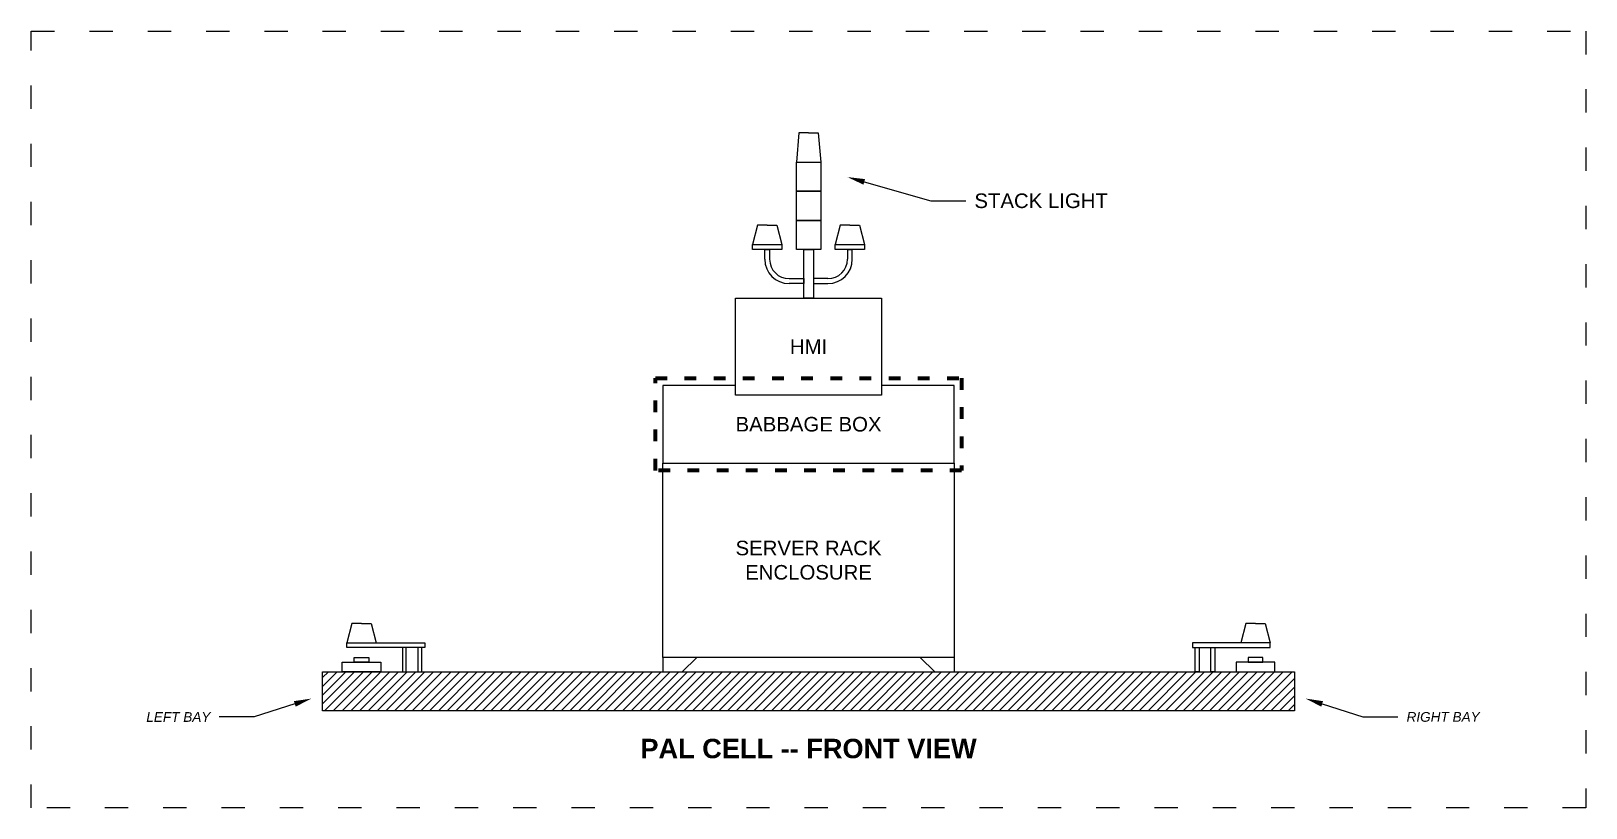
# Model space of a CAD drawing. Header units: inches. Extents: x -10 to 146, y 20 to 28.
# Drawn here: x -9.86 to 6.14, y 19.62 to 27.62 of the extents above; entities that cross this region are included whole.
import ezdxf
from ezdxf import colors
from ezdxf.entities.mleader import LeaderData, LeaderLine
from ezdxf.math import Vec2, Vec3

# ---------------------------------------------------------------- set-up
doc = ezdxf.new("R2010")
doc.units = ezdxf.units.IN
doc.header["$MEASUREMENT"] = 0
doc.linetypes.add('ACAD_ISO03W100', pattern=[30, 12, -18])
doc.styles.get("Standard").update_dxf_attribs({"font": 'arial.ttf'})

msp = doc.modelspace()

# ---------------------------------------------------------------- texts
at = {"color": 3, "attachment_point": 5}
for s, width, insert, char_height in [('{\\C256;HMI}', 2.12146, (-1.855, 24.371), 0.15), ('{\\C256;BABBAGE BOX}', 2.12146, (-1.855, 23.571), 0.15), ('{\\C256;SERVER RACK ENCLOSURE}', 2.12146, (-1.855, 22.171), 0.15), ('{\\fArial|b1|i0|c0|p34;\\C256;PAL CELL -- FRONT VIEW}', 3.93339, (-1.855, 20.231), 0.2)]:
    msp.add_mtext_dynamic_manual_height_columns(s, width=width, gutter_width=1, heights=[0], dxfattribs=dict(at, insert=insert, char_height=char_height))

# ---------------------------------------------------------------- hatches: boundary and pattern name
h = msp.add_hatch()
h.set_pattern_fill('ANSI31', color=256, scale=0.51)
h.set_pattern_definition([(45, (1.027313, -0.72652), (-0.04507806, 0.04507806), [])])
h.paths.add_polyline_path([(3.145, 20.621), (3.145, 21.021), (-6.855, 21.021), (-6.855, 20.621)])

# ---------------------------------------------------------------- linework, layer by layer
for p, q in [((-1.955, 26.571), (-1.98, 26.271)), ((-1.855, 26.571), (-1.955, 26.571)), ((-1.855, 26.571), (-1.755, 26.571)), ((-1.755, 26.571), (-1.73, 26.271)), ((-2.38, 25.621), (-2.43, 25.421)), ((-2.28, 25.621), (-2.38, 25.621)), ((-2.28, 25.621), (-2.18, 25.621)), ((-2.18, 25.621), (-2.13, 25.421)), ((-1.53, 25.621), (-1.58, 25.421)), ((-1.43, 25.621), (-1.53, 25.621)), ((-1.43, 25.621), (-1.33, 25.621)), ((-1.33, 25.621), (-1.28, 25.421)), ((-2.255, 25.371), (-2.305, 25.371)), ((-1.455, 25.371), (-1.405, 25.371)), ((-6.555, 21.521), (-6.605, 21.321)), ((-6.455, 21.521), (-6.555, 21.521)), ((-6.455, 21.521), (-6.355, 21.521)), ((-6.355, 21.521), (-6.305, 21.321)), ((2.645, 21.521), (2.595, 21.321)), ((2.745, 21.521), (2.645, 21.521)), ((2.745, 21.521), (2.845, 21.521)), ((2.845, 21.521), (2.895, 21.321)), ((-3.355, 21.171), (-3.355, 21.021)), ((-3.155, 21.021), (-3.005, 21.171)), ((-0.556, 21.021), (-0.706, 21.171)), ((-0.355, 21.171), (-0.356, 21.021))]:
    msp.add_line(p, q)
at = {"linetype": 'ACAD_ISO03W100', "ltscale": 0.02}
msp.add_lwpolyline([(-9.855, 27.621), (6.145, 27.621), (6.145, 19.621), (-9.855, 19.621)], close=True, dxfattribs=at)
for points in [[(-1.98, 26.271), (-1.73, 26.271), (-1.73, 25.971), (-1.98, 25.971)], [(-1.98, 25.971), (-1.73, 25.971), (-1.73, 25.671), (-1.98, 25.671)], [(-1.98, 25.671), (-1.73, 25.671), (-1.73, 25.371), (-1.98, 25.371)], [(-2.43, 25.421), (-2.13, 25.421), (-2.13, 25.371), (-2.43, 25.371)], [(-1.905, 25.371), (-1.805, 25.371), (-1.805, 24.871), (-1.905, 24.871)], [(-1.58, 25.421), (-1.28, 25.421), (-1.28, 25.371), (-1.58, 25.371)], [(-2.605, 24.871), (-1.105, 24.871), (-1.105, 23.871), (-2.605, 23.871)], [(-3.355, 23.171), (-0.355, 23.171), (-0.355, 21.171), (-3.355, 21.171)], [(-6.605, 21.321), (-5.805, 21.321), (-5.805, 21.271), (-6.605, 21.271)], [(2.895, 21.321), (2.095, 21.321), (2.095, 21.271), (2.895, 21.271)], [(-6.655, 21.121), (-6.255, 21.121), (-6.255, 21.021), (-6.655, 21.021)], [(-6.53, 21.171), (-6.38, 21.171), (-6.38, 21.121), (-6.53, 21.121)], [(-5.995, 21.271), (-6.035, 21.271), (-6.035, 21.021), (-5.995, 21.021)], [(-5.835, 21.271), (-5.875, 21.271), (-5.875, 21.021), (-5.835, 21.021)], [(2.125, 21.271), (2.165, 21.271), (2.165, 21.021), (2.125, 21.021)], [(2.285, 21.271), (2.325, 21.271), (2.325, 21.021), (2.285, 21.021)], [(2.945, 21.121), (2.545, 21.121), (2.545, 21.021), (2.945, 21.021)], [(2.82, 21.171), (2.67, 21.171), (2.67, 21.121), (2.82, 21.121)], [(-6.855, 21.021), (3.145, 21.021), (3.145, 20.621), (-6.855, 20.621)]]:
    msp.add_lwpolyline(points, close=True)
for points in [[(-2.305, 25.271), (-2.305, 25.371), (-2.255, 25.371), (-2.255, 25.271)], [(-1.405, 25.271), (-1.405, 25.371), (-1.455, 25.371), (-1.455, 25.271)], [(-2.055, 25.071), (-1.905, 25.071), (-1.905, 25.021), (-2.055, 25.021)], [(-1.655, 25.071), (-1.805, 25.071), (-1.805, 25.021), (-1.655, 25.021)], [(-2.605, 23.971), (-3.355, 23.971), (-3.355, 23.171), (-0.355, 23.171), (-0.355, 23.971), (-1.105, 23.971)]]:
    msp.add_lwpolyline(points)
at = {"color": 3, "linetype": 'ACAD_ISO03W100', "lineweight": 80, "ltscale": 0.01}
msp.add_lwpolyline([(-3.43, 24.046), (-0.28, 24.046), (-0.28, 23.096), (-3.43, 23.096)], close=True, dxfattribs=at)
for centre, radius, start, end in [((-2.055, 25.271), 0.25, 180, 270), ((-2.055, 25.271), 0.2, 180, 270), ((-1.655, 25.271), 0.2, 270, 0), ((-1.655, 25.271), 0.25, 270, 0)]:
    msp.add_arc(centre, radius, start, end)

msp.set_redraw_order([(e.dxf.handle, doc.entitydb.next_handle()) for e in msp.query("TEXT MTEXT ATTDEF DIMENSION ARC_DIMENSION")])  # texts and dimensions are drawn at this point

# ---------------------------------------------------------------- leaders
ml = msp.add_multileader_mtext('Standard')
ml.set_content('\\pxsm1.2;STACK LIGHT', color=256)
ml.set_leader_properties()
ml.build(insert=Vec2(0, 0))
ml.multileader.update_dxf_attribs({"dogleg_length": 0.36, "arrow_head_size": 0.18})
ctx = ml.context
ctx.base_point, ctx.char_height, ctx.arrow_head_size, ctx.landing_gap_size, ctx.plane_origin = Vec3(-0.238, 25.872), 0.15, 0.18, 0.09, Vec3(4.575, 27.347)
notes = []
notes.append((ctx, [(1, (1, 1, 0), (-0.598, 25.872), (1, 0), 0.36, [(0, [(-1.455, 26.117)], 0, [])])]))
ctx.mtext.insert, ctx.mtext.width, ctx.mtext.flow_direction = Vec3(-0.148, 25.948), 1.4456, 5
ml = msp.add_multileader_mtext('Standard')
ml.set_content('\\pxsm1.2;{\\fArial|b0|i1|c0|p34;LEFT BAY}', color=256)
ml.set_leader_properties()
ml.build(insert=Vec2(0, 0))
ml.multileader.update_dxf_attribs({"dogleg_length": 0.36, "arrow_head_size": 0.18})
ctx = ml.context
ctx.base_point, ctx.char_height, ctx.arrow_head_size, ctx.landing_gap_size, ctx.plane_origin = Vec3(-8.769, 20.557), 0.1, 0.18, 0.09, Vec3(-12.312, 21.615)
ctx.text_align_type = 2
notes.append((ctx, [(1, (1, 1, 0), (-7.56, 20.557), (-1, 0), 0.36, [(0, [(-6.97, 20.747)], 0, [])])]))
ctx.mtext.insert, ctx.mtext.width, ctx.mtext.alignment, ctx.mtext.flow_direction = Vec3(-8.01, 20.607), 1.4456, 3, 5
ml = msp.add_multileader_mtext('Standard')
ml.set_content('\\pxsm1.2;{\\fArial|b0|i1|c0|p34;RIGHT BAY}', color=256)
ml.set_leader_properties()
ml.build(insert=Vec2(0, 0))
ml.multileader.update_dxf_attribs({"dogleg_length": 0.36, "arrow_head_size": 0.18})
ctx = ml.context
ctx.base_point, ctx.char_height, ctx.arrow_head_size, ctx.landing_gap_size, ctx.plane_origin = Vec3(4.209, 20.557), 0.1, 0.18, 0.09, Vec3(8.602, 21.615)
notes.append((ctx, [(1, (1, 1, 0), (3.849, 20.557), (1, 0), 0.36, [(0, [(3.259, 20.747)], 0, [])])]))
ctx.mtext.insert, ctx.mtext.width, ctx.mtext.flow_direction = Vec3(4.299, 20.608), 1.4456, 5
for ctx, leaders in notes:
    for number, flags, end, landing, length, lines in leaders:
        leader = LeaderData()
        leader.index, (leader.has_last_leader_line, leader.has_dogleg_vector, leader.attachment_direction) = number, flags
        leader.last_leader_point, leader.dogleg_vector, leader.dogleg_length = Vec3(end), Vec3(landing), length
        for number, points, colour, breaks in lines:
            line = LeaderLine()
            line.index, line.vertices, line.color, line.breaks = number, Vec3.list(points), colors.encode_raw_color(colour), breaks
            leader.lines.append(line)
        ctx.leaders.append(leader)

doc.saveas('drawing.dxf')
